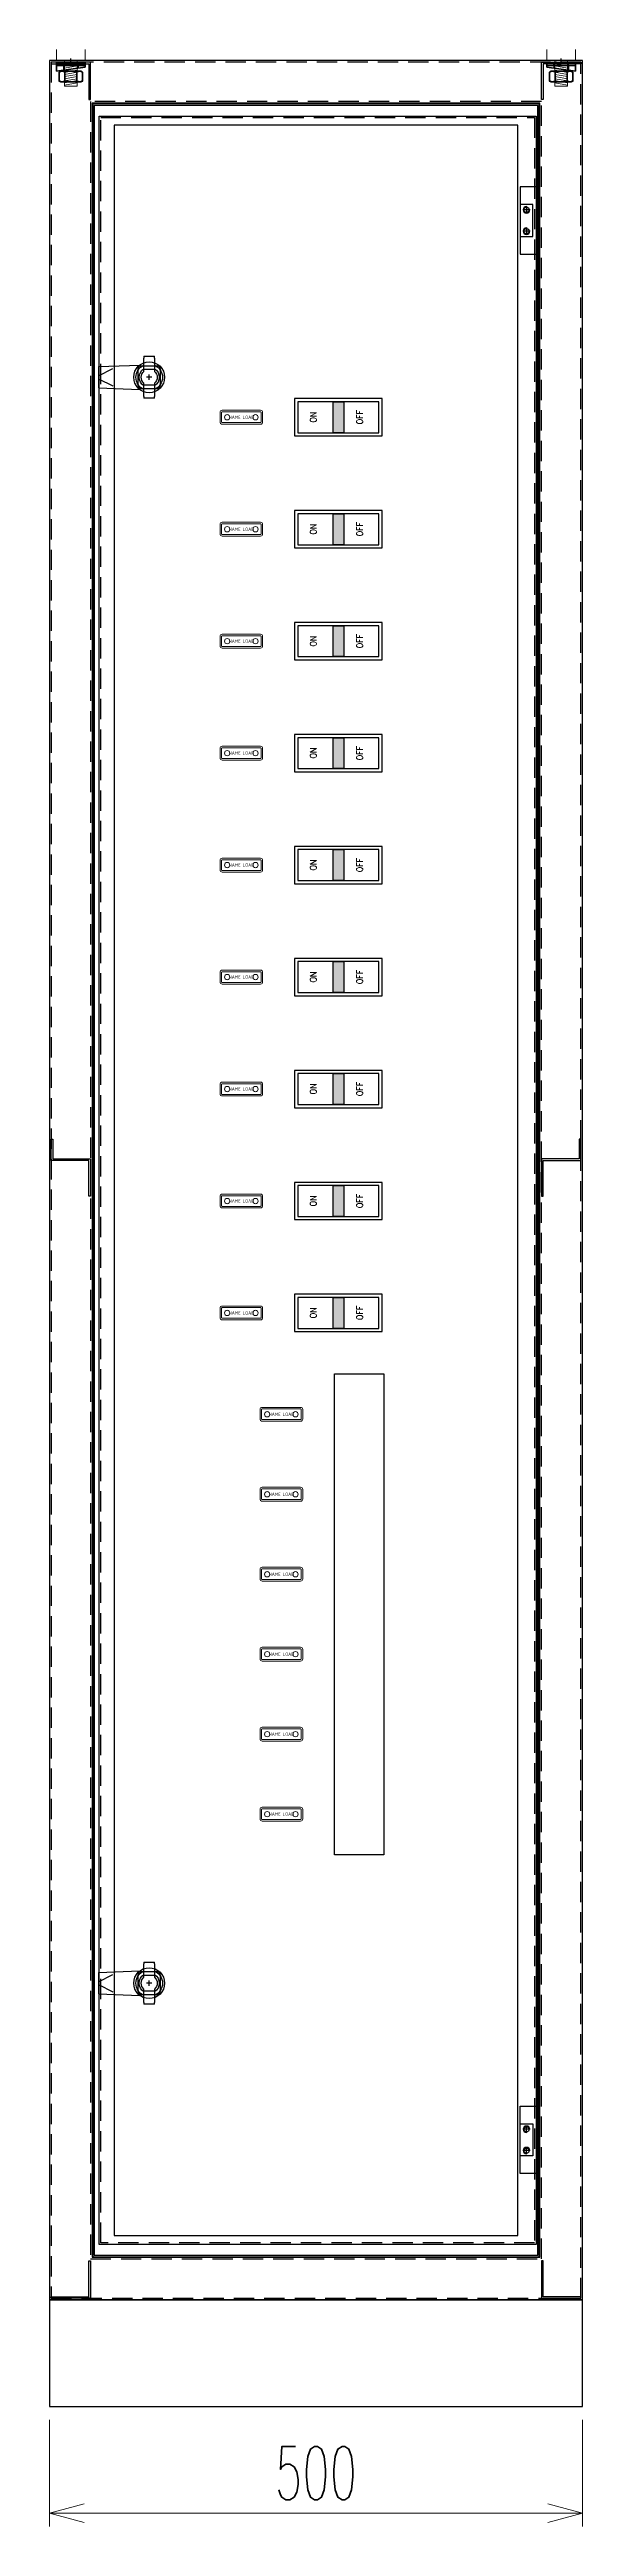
# Model space of a CAD drawing. Header units: millimetres. Extents: x 173893 to 258446, y -176540 to -123824.
# Drawn here: x 186407 to 186907, y -163839 to -161516 of the extents above; entities that cross this region are included whole.
import ezdxf
from ezdxf.enums import TextEntityAlignment as Align

# ---------------------------------------------------------------- set-up
doc = ezdxf.new("R2010")
doc.units = ezdxf.units.MM
doc.header["$LTSCALE"] = 3
for name, pattern in [('ACAD_ISO04W100', [30, 24, -3, 0, -3]), ('CACHE2', [4.7625, 3.175, -1.5875]), ('HIDDEN', [9.525, 6.35, -3.175])]:
    doc.linetypes.add(name, pattern=pattern)
for name, color, linetype in [('@.DM. THIẾT BỊ', 7, 'Continuous'), ('@.TEXT', 7, 'Continuous'), ('@.VISIBLE', 7, 'Continuous'), ('centerline', 6, 'ACAD_ISO04W100'), ('dim', 7, 'Continuous'), ('equipments', 2, 'Continuous'), ('Thiet bi', 7, 'Continuous')]:
    doc.layers.add(name, color=color, linetype=linetype)
doc.layers.add('FORT', color=2, linetype='Continuous', lineweight=35)
doc.layers.add('POINTILLE', color=8, linetype='CACHE2', lineweight=25)
doc.styles.add('Ann_w01', font='romans.shx', dxfattribs={"width": 0.6, "bigfont": 'chineset.shx'})
doc.styles.add('Arial', font='arial.ttf')
doc.styles.add('HW_Standard', font='complex.shx', dxfattribs={"width": 0.9})
doc.styles.add('WD_IEC', font='isocp2.shx')
doc.dimstyles.new('Dim 01_SC25', dxfattribs={"dimscale": 25, "dimtxt": 2, "dimasz": 1.3, "dimexe": 0.5, "dimexo": 0.5, "dimgap": 0.5, "dimtad": 1, "dimdec": 1, "dimzin": 12, "dimdsep": 46, "dimtxsty": 'Ann_w01', "dimblk": 'OPEN30', "dimcen": 1.5, "dimclrd": 6, "dimclre": 6, "dimclrt": 3, "dimadec": 1, "dimazin": 3, "dimtm": 1e-09, "dimtfac": 1, "dimtdec": 1, "dimtix": 1, "dimtmove": 0, "dimatfit": 3, "dimldrblk": 'OPEN30', "dimfxl": 1, "dimtolj": 1, "dimlwd": 0, "dimlwe": 0, "dimarcsym": 0})

msp = doc.modelspace()

# ---------------------------------------------------------------- texts
at = {"style": 'WD_IEC', "width": 0.9}
for p in [(186586.81, -161861.26), (186586.81, -161861.26), (186586.81, -161966.26), (186586.81, -161966.26), (186586.81, -162071.26), (186586.81, -162071.26), (186586.81, -162176.26), (186586.81, -162176.26), (186586.81, -162281.26), (186586.81, -162281.26), (186586.81, -162386.26), (186586.81, -162386.26), (186586.81, -162491.26), (186586.81, -162491.26), (186586.81, -162596.26), (186586.81, -162596.26), (186586.81, -162701.26), (186586.81, -162701.26), (186624.35, -162796.26), (186624.35, -162796.26), (186624.35, -162871.26), (186624.35, -162871.26), (186624.35, -162946.26), (186624.35, -162946.26), (186624.35, -163021.26), (186624.35, -163021.26), (186624.35, -163096.26), (186624.35, -163096.26), (186624.35, -163171.26), (186624.35, -163171.26)]:
    msp.add_text('NAME LOAD', height=3.2, dxfattribs=at).set_placement(p, align=Align.MIDDLE_CENTER)
at = {"layer": 'Thiet bi', "color": 1, "style": 'HW_Standard', "width": 0.9}
for p in [(186697.71, -161861.22), (186697.71, -161966.22), (186697.71, -162071.22), (186697.71, -162176.22), (186697.71, -162281.22), (186697.71, -162386.22), (186697.71, -162491.22), (186697.71, -162596.22), (186697.71, -162701.22), (186697.71, -162701.22)]:
    msp.add_text('OFF', height=6, rotation=90, dxfattribs=at).set_placement(p, align=Align.MIDDLE_CENTER)
at = {"layer": 'Thiet bi', "color": 3, "style": 'HW_Standard', "width": 0.9}
for p in [(186654.16, -161861.22), (186654.16, -161966.22), (186654.16, -162071.22), (186654.16, -162176.22), (186654.16, -162281.22), (186654.16, -162386.22), (186654.16, -162491.22), (186654.16, -162596.22), (186654.16, -162701.22), (186654.16, -162701.22)]:
    msp.add_text('ON', height=6, rotation=90, dxfattribs=at).set_placement(p, align=Align.MIDDLE_CENTER)

# ---------------------------------------------------------------- blocks, each defined once
blk = doc.blocks.new('HM12_COTE')
at = {"layer": 'FORT'}
for p, q in [((-11, 9.2), (-9.5, 10)), ((-11, 0.8), (-11, 9.2)), ((-9.5, 0), (-11, 0.8)), ((9.5, 10), (-9.5, 10)), ((-9.5, 0), (9.5, 0)), ((-5.5, 0.8), (-5.5, 9.2)), ((5.5, 0.8), (5.5, 9.2)), ((11, 9.2), (9.5, 10)), ((9.5, 0), (11, 0.8)), ((11, 0.8), (11, 9.2))]:
    blk.add_line(p, q, dxfattribs=at)
for centre, radius, start, end in [((-8.2, 5.1), 4.86, 55.6159, 124.3841), ((-8.2, 4.9), 4.86, 235.6159, 304.3841), ((0, -8.2), 18.2, 72.4121, 107.5879), ((0, 18.2), 18.2, 252.4121, 287.5879), ((8.2, 5.1), 4.86, 55.6159, 124.3841), ((8.2, 4.9), 4.86, 235.6159, 304.3841)]:
    blk.add_arc(centre, radius, start, end, dxfattribs=at)
blk = doc.blocks.new('CALE_M12_IPN')
at = {"layer": 'FORT'}
for p, q in [((-13.5, 3.61), (13.5, 3.61)), ((-13.5, -1.89), (-13.5, 3.61)), ((13.5, 1.89), (-13.5, -1.89)), ((13.5, 3.61), (13.5, 1.89))]:
    blk.add_line(p, q, dxfattribs=at)
at = {"layer": 'POINTILLE'}
for p, q in [((-7, 3.61), (-7, -0.98)), ((7, 3.61), (7, 0.98))]:
    blk.add_line(p, q, dxfattribs=at)
blk = doc.blocks.new('RONDELLE_M12')
at = {"layer": 'FORT'}
blk.add_lwpolyline([(-13.5, 2.5), (-13.5, 0), (13.5, 0), (13.5, 2.5)], close=True, dxfattribs=at)
at = {"layer": 'POINTILLE'}
for p, q in [((-7, 0), (-7, 2.5)), ((7, 0), (7, 2.5))]:
    blk.add_line(p, q, dxfattribs=at)
blk = doc.blocks.new('MS722')
at = {"layer": '@.DM. THIẾT BỊ', "color": 4}
for p, q in [((-5, 37.8), (-5, 39.5)), ((5, 39.5), (-5, 39.5)), ((-5, 37.8), (-5, 27.2)), ((-5, 27.2), (-5, 25.3)), ((5, 27.2), (-5, 27.2)), ((5, 39.5), (5, 37.8)), ((5, 27.2), (5, 37.8)), ((5, 25.3), (5, 27.2)), ((-5, 14.2), (-5, 12.2)), ((-5, 12.2), (-5, 1.7)), ((-5, 12.2), (5, 12.2)), ((-5, 0), (-5, 1.7)), ((-5, 0), (5, 0)), ((5, 12.2), (5, 14.2)), ((5, 1.7), (5, 12.2)), ((5, 1.7), (5, 0))]:
    blk.add_line(p, q, dxfattribs=at)
for radius, start, end in [(12.5, 113.5782, 246.4218), (7.5, 131.8103, 228.1897), (12.5, 293.5782, 66.4218), (7.5, 311.8103, 48.1897)]:
    blk.add_arc((0, 19.8), radius, start, end, dxfattribs=at)
at = {"layer": '@.DM. THIẾT BỊ', "color": 9}
for start, end in [(121.7569, 238.2431), (301.7569, 58.2431)]:
    blk.add_arc((0, 19.8), 9.5, start, end, dxfattribs=at)
blk = doc.blocks.new('_Open30')
at = {"color": 0, "linetype": 'ByBlock', "lineweight": -2}
for p, q in [((-1, 0.268), (0, 0)), ((0, 0), (-1, -0.268)), ((0, 0), (-1, 0))]:
    blk.add_line(p, q, dxfattribs=at)
blk = doc.blocks.new('*D55')
at = {"layer": 'Defpoints', "color": 0, "transparency": 16777216}
for p in [(186406.7, -163726.8), (186906.7, -163726.8), (186406.7, -163826.8)]:
    blk.add_point(p, dxfattribs=at)
at = {"layer": 'dim', "color": 6, "lineweight": 0, "transparency": 16777216}
for p, q in [((186406.7, -163739.3), (186406.7, -163839.3)), ((186906.7, -163739.3), (186906.7, -163839.3)), ((186874.2, -163826.8), (186439.2, -163826.8))]:
    blk.add_line(p, q, dxfattribs=at)
at = {"layer": 'dim', "color": 6, "lineweight": 0, "transparency": 16777216, "xscale": 32.5, "yscale": 32.5, "zscale": 32.5, "rotation": 180}
blk.add_blockref('_Open30', (186406.7, -163826.8), dxfattribs=at)
at = {"layer": 'dim', "color": 6, "lineweight": 0, "transparency": 16777216, "xscale": 32.5, "yscale": 32.5, "zscale": 32.5}
blk.add_blockref('_Open30', (186906.7, -163826.8), dxfattribs=at)
at = {"layer": 'dim', "color": 3, "transparency": 16777216, "insert": (186656.7, -163789.3), "char_height": 50, "attachment_point": 5, "style": 'Ann_w01'}
blk.add_mtext('\\A1;500', dxfattribs=at)
blk = doc.blocks.new('Standard ISO')
at = {"color": 6}
for p, q in [((4, -2), (4, 2)), ((-6, 0), (0, 0)), ((6, 0), (2, 0))]:
    blk.add_line(p, q, dxfattribs=at)
blk.add_lwpolyline([(-0.5, 1.5), (-0.5, -1.5), (-5.5, -0.75), (-5.5, 0.75), (-0.5, 1.5)])
for radius in [1.5, 0.75]:
    blk.add_circle((4, 0), radius)
blk = doc.blocks.new('A$C4dbb82d6')
at = {"layer": '@.VISIBLE'}
h = blk.add_hatch(color=30, dxfattribs=at)
h.dxf.hatch_style = 1
h.paths.add_polyline_path([(0.214, 4.973), (3.625, 1.562), (3.625, 5.973), (1.922, 5.973), (1.297, 5.348), (3.125, 5.348), (3.125, 2.593), (0.745, 4.973), (3.75, 7.978), (3.75, 8.509)])
h = blk.add_hatch(color=150, dxfattribs=at)
h.dxf.hatch_style = 1
h.paths.add_polyline_path([(6.755, 4.973), (4.375, 2.593), (4.375, 5.348), (6.203, 5.348), (5.578, 5.973), (3.875, 5.973), (3.875, 1.562), (7.286, 4.973), (3.75, 8.509), (3.75, 7.978)])
at = {"layer": '@.VISIBLE', "color": 30}
blk.add_lwpolyline([(3.625, 5.973), (3.625, 1.562), (0.214, 4.973), (3.75, 8.509), (3.75, 7.978), (0.745, 4.973), (3.125, 2.593), (3.125, 5.348), (1.297, 5.348), (1.922, 5.973)], close=True, dxfattribs=at)
at = {"layer": '@.VISIBLE', "color": 150}
blk.add_lwpolyline([(3.875, 5.973), (3.875, 1.562), (7.286, 4.973), (3.75, 8.509), (3.75, 7.978), (6.755, 4.973), (4.375, 2.593), (4.375, 5.348), (6.203, 5.348), (5.578, 5.973)], close=True, dxfattribs=at)
at = {"layer": '@.VISIBLE', "color": 30, "insert": (3.75, 0.509), "char_height": 1, "attachment_point": 5, "style": 'Ann_w01'}
blk.add_mtext_dynamic_manual_height_columns('{\\fArial|b1|i0|c0|p34;\\W1;TUAN ANH}', width=7.5, gutter_width=49.599, heights=[0], dxfattribs=at)
blk = doc.blocks.new('KHUNG BAN VE (Made by Tung)')
at = {"layer": '@.VISIBLE', "color": 8}
for p, q in [((75.75, 207), (75.75, 210)), ((148.5, 207), (148.5, 210)), ((221.25, 207), (221.25, 210)), ((3, 156), (0, 156)), ((294, 156), (297, 156)), ((3, 105), (0, 105)), ((294, 105), (297, 105)), ((3, 54), (0, 54)), ((294, 54), (297, 54)), ((23, 18), (23, 3)), ((53, 18), (53, 3)), ((73, 18), (73, 3)), ((123, 18), (123, 3)), ((223, 18), (223, 3)), ((243, 18), (243, 3)), ((274, 18), (274, 3)), ((284, 18), (284, 3)), ((3, 13), (73, 13)), ((123, 13), (294, 13)), ((3, 8), (73, 8)), ((23, 8), (3, 3)), ((223, 8), (294, 8)), ((75.75, 3), (75.75, 0)), ((148.5, 3), (148.5, 0)), ((221.25, 3), (221.25, 0))]:
    blk.add_line(p, q, dxfattribs=at)
for points in [[(0, 0), (297, 0), (297, 210), (0, 210)], [(3, 3), (294, 3), (294, 207), (3, 207)], [(3, 18), (294, 18), (294, 3), (3, 3)]]:
    blk.add_lwpolyline(points, close=True, dxfattribs=at)
at = {"xscale": 1.5, "yscale": 1.5, "zscale": 1.5}
blk.add_blockref('A$C4dbb82d6', (77.375, 4.041), dxfattribs=at)
blk.add_blockref('Standard ISO', (258.5, 5.5))
at = {"layer": '@.TEXT', "color": 1, "style": 'Arial'}
for s, p in [('1', (39.375, 208.5)), ('2', (112.125, 208.5)), ('3', (184.875, 208.5)), ('4', (257.625, 208.5)), ('A', (1.5, 181.5)), ('A', (295.5, 181.5)), ('B', (1.5, 130.5)), ('B', (295.5, 130.5)), ('C', (1.5, 79.5)), ('C', (295.5, 79.5)), ('D', (1.5, 28.5)), ('D', (295.5, 28.5)), ('27/07/2026', (63, 15.5)), ('27/07/2026', (63, 10.5)), ('1', (39.375, 1.5)), ('2', (112.125, 1.5)), ('3', (184.875, 1.5)), ('4', (257.625, 1.5))]:
    blk.add_text(s, height=2, dxfattribs=at).set_placement(p, align=Align.MIDDLE_CENTER)
at = {"layer": '@.TEXT', "color": 2, "style": 'Arial'}
for s, p in [('Designer', (13, 15.5)), ('DRAWING NAME', (173, 15.5)), ('Project', (233, 15.5)), ('Scale', (279, 15.5)), ('Approved', (13, 10.5)), ('Customer', (233, 10.5)), ('Page', (279, 10.5)), ('Name', (38, 5.5)), ('Date', (63, 5.5)), ('Standard', (233, 5.5)), ('Total', (279, 5.5))]:
    blk.add_text(s, height=2, dxfattribs=at).set_placement(p, align=Align.MIDDLE_CENTER)
at = {"layer": '@.TEXT', "color": 1, "style": 'Arial'}
for tag, height, p in [('DESIGNER_NAME', 2, (38, 15.5)), ('PROJECT_CODE', 2, (258.5, 15.5)), ('SCALE', 2, (289, 15.5)), ('APPROVED_NAME', 2, (38, 10.5)), ('CUSTOMER_NAME', 2, (258.5, 10.5)), ('PAGE', 2, (289, 10.5)), ('DRAWING_NAME', 4, (173, 8)), ('TOTAL', 2, (289, 5.5))]:
    blk.add_attdef(tag, text='', height=height, dxfattribs=at).set_placement(p, align=Align.MIDDLE_CENTER)
at = {"layer": '@.VISIBLE', "color": 30, "insert": (106, 10.5), "char_height": 1, "attachment_point": 5, "style": 'Ann_w01'}
blk.add_mtext_dynamic_manual_height_columns('{\\fTimes New Roman|b0|i0|c0|p18;\\W1;CTY TNHH SẢN XUẤT & THƯƠNG MẠI CƠ ĐIỆN TUẤN ANH\\PĐịa chỉ: Bến phà Vạn Phúc, Xã Ninh Sở, Huyện Thanh Trì, TP. Hà Nội\\PMST: 01081588698\\PEmail: ctytuananh68@gmail.com}', width=28.70976, gutter_width=99.197, heights=[0], dxfattribs=at)

# ---------------------------------------------------------------- dimensions: what is measured, and where the dimension line sits
at = {"layer": 'dim'}
dim = msp.add_linear_dim(base=(186406.72, -163826.78), p1=(186906.72, -163726.78), p2=(186406.72, -163726.78), dimstyle='Dim 01_SC25', dxfattribs=at)
dim.commit()
dim.dimension.update_dxf_attribs({"geometry": '*D55', "text_midpoint": (186656.72, -163789.28)})

# ---------------------------------------------------------------- hatches: boundary and pattern name
at = {"layer": 'Thiet bi'}
for points in [[(186672.68, -161846.78), (186682.68, -161846.78), (186682.68, -161875.78), (186672.68, -161875.78)], [(186672.68, -161951.78), (186682.68, -161951.78), (186682.68, -161980.78), (186672.68, -161980.78)], [(186672.68, -162056.78), (186682.68, -162056.78), (186682.68, -162085.78), (186672.68, -162085.78)], [(186672.68, -162161.78), (186682.68, -162161.78), (186682.68, -162190.78), (186672.68, -162190.78)], [(186672.68, -162266.78), (186682.68, -162266.78), (186682.68, -162295.78), (186672.68, -162295.78)], [(186672.68, -162371.78), (186682.68, -162371.78), (186682.68, -162400.78), (186672.68, -162400.78)], [(186672.68, -162476.78), (186682.68, -162476.78), (186682.68, -162505.78), (186672.68, -162505.78)], [(186672.68, -162581.78), (186682.68, -162581.78), (186682.68, -162610.78), (186672.68, -162610.78)], [(186672.68, -162686.78), (186682.68, -162686.78), (186682.68, -162715.78), (186672.68, -162715.78)], [(186672.68, -162686.78), (186682.68, -162686.78), (186682.68, -162715.78), (186672.68, -162715.78)]]:
    msp.add_hatch(color=8, dxfattribs=at).paths.add_polyline_path(points)

# ---------------------------------------------------------------- linework, layer by layer
at = {"color": 6, "linetype": 'Continuous'}
for p, q in [((186857.72, -161666.78), (186850.72, -161666.78)), ((186854.22, -161663.28), (186854.22, -161670.28)), ((186857.72, -161686.78), (186850.72, -161686.78)), ((186854.22, -161683.28), (186854.22, -161690.28)), ((186857.72, -163466.78), (186850.72, -163466.78)), ((186854.22, -163470.28), (186854.22, -163463.28)), ((186857.72, -163486.78), (186850.72, -163486.78)), ((186854.22, -163490.28), (186854.22, -163483.28))]:
    msp.add_line(p, q, dxfattribs=at)
for points in [[(186406.72, -163626.78), (186906.72, -163626.78), (186906.72, -161526.78), (186406.72, -161526.78)], [(186446.72, -163586.78), (186866.72, -163586.78), (186866.72, -161566.78), (186446.72, -161566.78)], [(186639.68, -161846.78), (186639.68, -161875.78), (186715.68, -161875.78), (186715.68, -161846.78)], [(186639.68, -161951.78), (186639.68, -161980.78), (186715.68, -161980.78), (186715.68, -161951.78)], [(186639.68, -162056.78), (186639.68, -162085.78), (186715.68, -162085.78), (186715.68, -162056.78)], [(186639.68, -162161.78), (186639.68, -162190.78), (186715.68, -162190.78), (186715.68, -162161.78)], [(186639.68, -162266.78), (186639.68, -162295.78), (186715.68, -162295.78), (186715.68, -162266.78)], [(186639.68, -162371.78), (186639.68, -162400.78), (186715.68, -162400.78), (186715.68, -162371.78)], [(186639.68, -162476.78), (186639.68, -162505.78), (186715.68, -162505.78), (186715.68, -162476.78)], [(186639.68, -162581.78), (186639.68, -162610.78), (186715.68, -162610.78), (186715.68, -162581.78)], [(186639.68, -162686.78), (186639.68, -162715.78), (186715.68, -162715.78), (186715.68, -162686.78)], [(186639.68, -162686.78), (186639.68, -162715.78), (186715.68, -162715.78), (186715.68, -162686.78)], [(186906.72, -163626.78), (186406.72, -163626.78), (186406.72, -163726.78), (186906.72, -163726.78)]]:
    msp.add_lwpolyline(points, close=True)
at = {"linetype": 'HIDDEN'}
for points in [[(186408.22, -163625.28), (186905.22, -163625.28), (186905.22, -161528.28), (186408.22, -161528.28)], [(186445.22, -163588.28), (186868.22, -163588.28), (186868.22, -161565.28), (186445.22, -161565.28)]]:
    msp.add_lwpolyline(points, close=True, dxfattribs=at)
at = {"color": 1}
for points in [[(186445.22, -161563.28), (186445.22, -161528.28), (186408.22, -161528.28), (186408.22, -161529.78), (186443.72, -161529.78), (186443.72, -161563.28)], [(186868.22, -161563.28), (186868.22, -161528.28), (186905.22, -161528.28), (186905.22, -161529.78), (186869.72, -161529.78), (186869.72, -161563.28)], [(186409.72, -162556.78), (186445.22, -162556.78), (186445.22, -162591.78), (186443.72, -162591.78), (186443.72, -162558.28), (186408.22, -162558.28), (186408.22, -162538.28), (186409.72, -162538.28)], [(186903.72, -162556.78), (186868.22, -162556.78), (186868.22, -162591.78), (186869.72, -162591.78), (186869.72, -162558.28), (186905.22, -162558.28), (186905.22, -162538.28), (186903.72, -162538.28)], [(186445.22, -163590.28), (186445.22, -163625.28), (186408.22, -163625.28), (186408.22, -163623.78), (186443.72, -163623.78), (186443.72, -163590.28)], [(186868.22, -163590.28), (186868.22, -163625.28), (186905.22, -163625.28), (186905.22, -163623.78), (186869.72, -163623.78), (186869.72, -163590.28)]]:
    msp.add_lwpolyline(points, close=True, dxfattribs=at)
at = {"color": 6}
for points in [[(186447.22, -163586.28), (186866.22, -163586.28), (186866.22, -161567.28), (186447.22, -161567.28)], [(186448.72, -163584.78), (186864.72, -163584.78), (186864.72, -161568.78), (186448.72, -161568.78)], [(186467.22, -163566.28), (186846.22, -163566.28), (186846.22, -161587.28), (186467.22, -161587.28)]]:
    msp.add_lwpolyline(points, close=True, dxfattribs=at)
at = {"color": 4}
msp.add_lwpolyline([(186453.22, -161578.78), (186863.22, -161578.78), (186863.22, -163574.78), (186453.22, -163574.78)], close=True, dxfattribs=at)
at = {"color": 4, "linetype": 'HIDDEN'}
msp.add_lwpolyline([(186454.72, -161580.28), (186861.72, -161580.28), (186861.72, -163573.28), (186454.72, -163573.28)], close=True, dxfattribs=at)
at = {"color": 7, "lineweight": 9}
for points in [[(186604.68, -161867.78), (186568.68, -161867.78, -0.4142136), (186566.68, -161865.78), (186566.68, -161856.78, -0.4142136), (186568.68, -161854.78), (186604.68, -161854.78, -0.4142136), (186606.68, -161856.78), (186606.68, -161865.78, -0.4142136)], [(186604.68, -161867.78), (186568.68, -161867.78, -0.4142136), (186566.68, -161865.78), (186566.68, -161856.78, -0.4142136), (186568.68, -161854.78), (186604.68, -161854.78, -0.4142136), (186606.68, -161856.78), (186606.68, -161865.78, -0.4142136)], [(186604.68, -161972.78), (186568.68, -161972.78, -0.4142136), (186566.68, -161970.78), (186566.68, -161961.78, -0.4142136), (186568.68, -161959.78), (186604.68, -161959.78, -0.4142136), (186606.68, -161961.78), (186606.68, -161970.78, -0.4142136)], [(186604.68, -161972.78), (186568.68, -161972.78, -0.4142136), (186566.68, -161970.78), (186566.68, -161961.78, -0.4142136), (186568.68, -161959.78), (186604.68, -161959.78, -0.4142136), (186606.68, -161961.78), (186606.68, -161970.78, -0.4142136)], [(186604.68, -162077.78), (186568.68, -162077.78, -0.4142136), (186566.68, -162075.78), (186566.68, -162066.78, -0.4142136), (186568.68, -162064.78), (186604.68, -162064.78, -0.4142136), (186606.68, -162066.78), (186606.68, -162075.78, -0.4142136)], [(186604.68, -162077.78), (186568.68, -162077.78, -0.4142136), (186566.68, -162075.78), (186566.68, -162066.78, -0.4142136), (186568.68, -162064.78), (186604.68, -162064.78, -0.4142136), (186606.68, -162066.78), (186606.68, -162075.78, -0.4142136)], [(186604.68, -162182.78), (186568.68, -162182.78, -0.4142136), (186566.68, -162180.78), (186566.68, -162171.78, -0.4142136), (186568.68, -162169.78), (186604.68, -162169.78, -0.4142136), (186606.68, -162171.78), (186606.68, -162180.78, -0.4142136)], [(186604.68, -162182.78), (186568.68, -162182.78, -0.4142136), (186566.68, -162180.78), (186566.68, -162171.78, -0.4142136), (186568.68, -162169.78), (186604.68, -162169.78, -0.4142136), (186606.68, -162171.78), (186606.68, -162180.78, -0.4142136)], [(186604.68, -162287.78), (186568.68, -162287.78, -0.4142136), (186566.68, -162285.78), (186566.68, -162276.78, -0.4142136), (186568.68, -162274.78), (186604.68, -162274.78, -0.4142136), (186606.68, -162276.78), (186606.68, -162285.78, -0.4142136)], [(186604.68, -162287.78), (186568.68, -162287.78, -0.4142136), (186566.68, -162285.78), (186566.68, -162276.78, -0.4142136), (186568.68, -162274.78), (186604.68, -162274.78, -0.4142136), (186606.68, -162276.78), (186606.68, -162285.78, -0.4142136)], [(186604.68, -162392.78), (186568.68, -162392.78, -0.4142136), (186566.68, -162390.78), (186566.68, -162381.78, -0.4142136), (186568.68, -162379.78), (186604.68, -162379.78, -0.4142136), (186606.68, -162381.78), (186606.68, -162390.78, -0.4142136)], [(186604.68, -162392.78), (186568.68, -162392.78, -0.4142136), (186566.68, -162390.78), (186566.68, -162381.78, -0.4142136), (186568.68, -162379.78), (186604.68, -162379.78, -0.4142136), (186606.68, -162381.78), (186606.68, -162390.78, -0.4142136)], [(186604.68, -162497.78), (186568.68, -162497.78, -0.4142136), (186566.68, -162495.78), (186566.68, -162486.78, -0.4142136), (186568.68, -162484.78), (186604.68, -162484.78, -0.4142136), (186606.68, -162486.78), (186606.68, -162495.78, -0.4142136)], [(186604.68, -162497.78), (186568.68, -162497.78, -0.4142136), (186566.68, -162495.78), (186566.68, -162486.78, -0.4142136), (186568.68, -162484.78), (186604.68, -162484.78, -0.4142136), (186606.68, -162486.78), (186606.68, -162495.78, -0.4142136)], [(186604.68, -162602.78), (186568.68, -162602.78, -0.4142136), (186566.68, -162600.78), (186566.68, -162591.78, -0.4142136), (186568.68, -162589.78), (186604.68, -162589.78, -0.4142136), (186606.68, -162591.78), (186606.68, -162600.78, -0.4142136)], [(186604.68, -162602.78), (186568.68, -162602.78, -0.4142136), (186566.68, -162600.78), (186566.68, -162591.78, -0.4142136), (186568.68, -162589.78), (186604.68, -162589.78, -0.4142136), (186606.68, -162591.78), (186606.68, -162600.78, -0.4142136)], [(186604.68, -162707.78), (186568.68, -162707.78, -0.4142136), (186566.68, -162705.78), (186566.68, -162696.78, -0.4142136), (186568.68, -162694.78), (186604.68, -162694.78, -0.4142136), (186606.68, -162696.78), (186606.68, -162705.78, -0.4142136)], [(186604.68, -162707.78), (186568.68, -162707.78, -0.4142136), (186566.68, -162705.78), (186566.68, -162696.78, -0.4142136), (186568.68, -162694.78), (186604.68, -162694.78, -0.4142136), (186606.68, -162696.78), (186606.68, -162705.78, -0.4142136)], [(186642.22, -162802.78), (186606.22, -162802.78, -0.4142136), (186604.22, -162800.78), (186604.22, -162791.78, -0.4142136), (186606.22, -162789.78), (186642.22, -162789.78, -0.4142136), (186644.22, -162791.78), (186644.22, -162800.78, -0.4142136)], [(186642.22, -162802.78), (186606.22, -162802.78, -0.4142136), (186604.22, -162800.78), (186604.22, -162791.78, -0.4142136), (186606.22, -162789.78), (186642.22, -162789.78, -0.4142136), (186644.22, -162791.78), (186644.22, -162800.78, -0.4142136)], [(186642.22, -162877.78), (186606.22, -162877.78, -0.4142136), (186604.22, -162875.78), (186604.22, -162866.78, -0.4142136), (186606.22, -162864.78), (186642.22, -162864.78, -0.4142136), (186644.22, -162866.78), (186644.22, -162875.78, -0.4142136)], [(186642.22, -162877.78), (186606.22, -162877.78, -0.4142136), (186604.22, -162875.78), (186604.22, -162866.78, -0.4142136), (186606.22, -162864.78), (186642.22, -162864.78, -0.4142136), (186644.22, -162866.78), (186644.22, -162875.78, -0.4142136)], [(186642.22, -162952.78), (186606.22, -162952.78, -0.4142136), (186604.22, -162950.78), (186604.22, -162941.78, -0.4142136), (186606.22, -162939.78), (186642.22, -162939.78, -0.4142136), (186644.22, -162941.78), (186644.22, -162950.78, -0.4142136)], [(186642.22, -162952.78), (186606.22, -162952.78, -0.4142136), (186604.22, -162950.78), (186604.22, -162941.78, -0.4142136), (186606.22, -162939.78), (186642.22, -162939.78, -0.4142136), (186644.22, -162941.78), (186644.22, -162950.78, -0.4142136)], [(186642.22, -163027.78), (186606.22, -163027.78, -0.4142136), (186604.22, -163025.78), (186604.22, -163016.78, -0.4142136), (186606.22, -163014.78), (186642.22, -163014.78, -0.4142136), (186644.22, -163016.78), (186644.22, -163025.78, -0.4142136)], [(186642.22, -163027.78), (186606.22, -163027.78, -0.4142136), (186604.22, -163025.78), (186604.22, -163016.78, -0.4142136), (186606.22, -163014.78), (186642.22, -163014.78, -0.4142136), (186644.22, -163016.78), (186644.22, -163025.78, -0.4142136)], [(186642.22, -163102.78), (186606.22, -163102.78, -0.4142136), (186604.22, -163100.78), (186604.22, -163091.78, -0.4142136), (186606.22, -163089.78), (186642.22, -163089.78, -0.4142136), (186644.22, -163091.78), (186644.22, -163100.78, -0.4142136)], [(186642.22, -163102.78), (186606.22, -163102.78, -0.4142136), (186604.22, -163100.78), (186604.22, -163091.78, -0.4142136), (186606.22, -163089.78), (186642.22, -163089.78, -0.4142136), (186644.22, -163091.78), (186644.22, -163100.78, -0.4142136)], [(186642.22, -163177.78), (186606.22, -163177.78, -0.4142136), (186604.22, -163175.78), (186604.22, -163166.78, -0.4142136), (186606.22, -163164.78), (186642.22, -163164.78, -0.4142136), (186644.22, -163166.78), (186644.22, -163175.78, -0.4142136)], [(186642.22, -163177.78), (186606.22, -163177.78, -0.4142136), (186604.22, -163175.78), (186604.22, -163166.78, -0.4142136), (186606.22, -163164.78), (186642.22, -163164.78, -0.4142136), (186644.22, -163166.78), (186644.22, -163175.78, -0.4142136)]]:
    msp.add_lwpolyline(points, format="xyb", close=True, dxfattribs=at)
at = {"color": 5}
for points in [[(186636.68, -161843.78), (186636.68, -161878.78), (186718.68, -161878.78), (186718.68, -161843.78)], [(186636.68, -161948.78), (186636.68, -161983.78), (186718.68, -161983.78), (186718.68, -161948.78)], [(186636.68, -162053.78), (186636.68, -162088.78), (186718.68, -162088.78), (186718.68, -162053.78)], [(186636.68, -162158.78), (186636.68, -162193.78), (186718.68, -162193.78), (186718.68, -162158.78)], [(186636.68, -162263.78), (186636.68, -162298.78), (186718.68, -162298.78), (186718.68, -162263.78)], [(186636.68, -162368.78), (186636.68, -162403.78), (186718.68, -162403.78), (186718.68, -162368.78)], [(186636.68, -162473.78), (186636.68, -162508.78), (186718.68, -162508.78), (186718.68, -162473.78)], [(186636.68, -162578.78), (186636.68, -162613.78), (186718.68, -162613.78), (186718.68, -162578.78)], [(186636.68, -162683.78), (186636.68, -162718.78), (186718.68, -162718.78), (186718.68, -162683.78)], [(186636.68, -162683.78), (186636.68, -162718.78), (186718.68, -162718.78), (186718.68, -162683.78)]]:
    msp.add_lwpolyline(points, close=True, dxfattribs=at)
at = {"color": 6, "linetype": 'HIDDEN', "lineweight": 9, "ltscale": 10}
for points in [[(186604.68, -161866.28), (186568.68, -161866.28, -0.4142136), (186568.18, -161865.78), (186568.18, -161856.78, -0.4142136), (186568.68, -161856.28), (186604.68, -161856.28, -0.4142136), (186605.18, -161856.78), (186605.18, -161865.78, -0.4142136)], [(186604.68, -161866.28), (186568.68, -161866.28, -0.4142136), (186568.18, -161865.78), (186568.18, -161856.78, -0.4142136), (186568.68, -161856.28), (186604.68, -161856.28, -0.4142136), (186605.18, -161856.78), (186605.18, -161865.78, -0.4142136)], [(186604.68, -161971.28), (186568.68, -161971.28, -0.4142136), (186568.18, -161970.78), (186568.18, -161961.78, -0.4142136), (186568.68, -161961.28), (186604.68, -161961.28, -0.4142136), (186605.18, -161961.78), (186605.18, -161970.78, -0.4142136)], [(186604.68, -161971.28), (186568.68, -161971.28, -0.4142136), (186568.18, -161970.78), (186568.18, -161961.78, -0.4142136), (186568.68, -161961.28), (186604.68, -161961.28, -0.4142136), (186605.18, -161961.78), (186605.18, -161970.78, -0.4142136)], [(186604.68, -162076.28), (186568.68, -162076.28, -0.4142136), (186568.18, -162075.78), (186568.18, -162066.78, -0.4142136), (186568.68, -162066.28), (186604.68, -162066.28, -0.4142136), (186605.18, -162066.78), (186605.18, -162075.78, -0.4142136)], [(186604.68, -162076.28), (186568.68, -162076.28, -0.4142136), (186568.18, -162075.78), (186568.18, -162066.78, -0.4142136), (186568.68, -162066.28), (186604.68, -162066.28, -0.4142136), (186605.18, -162066.78), (186605.18, -162075.78, -0.4142136)], [(186604.68, -162181.28), (186568.68, -162181.28, -0.4142136), (186568.18, -162180.78), (186568.18, -162171.78, -0.4142136), (186568.68, -162171.28), (186604.68, -162171.28, -0.4142136), (186605.18, -162171.78), (186605.18, -162180.78, -0.4142136)], [(186604.68, -162181.28), (186568.68, -162181.28, -0.4142136), (186568.18, -162180.78), (186568.18, -162171.78, -0.4142136), (186568.68, -162171.28), (186604.68, -162171.28, -0.4142136), (186605.18, -162171.78), (186605.18, -162180.78, -0.4142136)], [(186604.68, -162286.28), (186568.68, -162286.28, -0.4142136), (186568.18, -162285.78), (186568.18, -162276.78, -0.4142136), (186568.68, -162276.28), (186604.68, -162276.28, -0.4142136), (186605.18, -162276.78), (186605.18, -162285.78, -0.4142136)], [(186604.68, -162286.28), (186568.68, -162286.28, -0.4142136), (186568.18, -162285.78), (186568.18, -162276.78, -0.4142136), (186568.68, -162276.28), (186604.68, -162276.28, -0.4142136), (186605.18, -162276.78), (186605.18, -162285.78, -0.4142136)], [(186604.68, -162391.28), (186568.68, -162391.28, -0.4142136), (186568.18, -162390.78), (186568.18, -162381.78, -0.4142136), (186568.68, -162381.28), (186604.68, -162381.28, -0.4142136), (186605.18, -162381.78), (186605.18, -162390.78, -0.4142136)], [(186604.68, -162391.28), (186568.68, -162391.28, -0.4142136), (186568.18, -162390.78), (186568.18, -162381.78, -0.4142136), (186568.68, -162381.28), (186604.68, -162381.28, -0.4142136), (186605.18, -162381.78), (186605.18, -162390.78, -0.4142136)], [(186604.68, -162496.28), (186568.68, -162496.28, -0.4142136), (186568.18, -162495.78), (186568.18, -162486.78, -0.4142136), (186568.68, -162486.28), (186604.68, -162486.28, -0.4142136), (186605.18, -162486.78), (186605.18, -162495.78, -0.4142136)], [(186604.68, -162496.28), (186568.68, -162496.28, -0.4142136), (186568.18, -162495.78), (186568.18, -162486.78, -0.4142136), (186568.68, -162486.28), (186604.68, -162486.28, -0.4142136), (186605.18, -162486.78), (186605.18, -162495.78, -0.4142136)], [(186604.68, -162601.28), (186568.68, -162601.28, -0.4142136), (186568.18, -162600.78), (186568.18, -162591.78, -0.4142136), (186568.68, -162591.28), (186604.68, -162591.28, -0.4142136), (186605.18, -162591.78), (186605.18, -162600.78, -0.4142136)], [(186604.68, -162601.28), (186568.68, -162601.28, -0.4142136), (186568.18, -162600.78), (186568.18, -162591.78, -0.4142136), (186568.68, -162591.28), (186604.68, -162591.28, -0.4142136), (186605.18, -162591.78), (186605.18, -162600.78, -0.4142136)], [(186604.68, -162706.28), (186568.68, -162706.28, -0.4142136), (186568.18, -162705.78), (186568.18, -162696.78, -0.4142136), (186568.68, -162696.28), (186604.68, -162696.28, -0.4142136), (186605.18, -162696.78), (186605.18, -162705.78, -0.4142136)], [(186604.68, -162706.28), (186568.68, -162706.28, -0.4142136), (186568.18, -162705.78), (186568.18, -162696.78, -0.4142136), (186568.68, -162696.28), (186604.68, -162696.28, -0.4142136), (186605.18, -162696.78), (186605.18, -162705.78, -0.4142136)], [(186642.22, -162801.28), (186606.22, -162801.28, -0.4142136), (186605.72, -162800.78), (186605.72, -162791.78, -0.4142136), (186606.22, -162791.28), (186642.22, -162791.28, -0.4142136), (186642.72, -162791.78), (186642.72, -162800.78, -0.4142136)], [(186642.22, -162801.28), (186606.22, -162801.28, -0.4142136), (186605.72, -162800.78), (186605.72, -162791.78, -0.4142136), (186606.22, -162791.28), (186642.22, -162791.28, -0.4142136), (186642.72, -162791.78), (186642.72, -162800.78, -0.4142136)], [(186642.22, -162876.28), (186606.22, -162876.28, -0.4142136), (186605.72, -162875.78), (186605.72, -162866.78, -0.4142136), (186606.22, -162866.28), (186642.22, -162866.28, -0.4142136), (186642.72, -162866.78), (186642.72, -162875.78, -0.4142136)], [(186642.22, -162876.28), (186606.22, -162876.28, -0.4142136), (186605.72, -162875.78), (186605.72, -162866.78, -0.4142136), (186606.22, -162866.28), (186642.22, -162866.28, -0.4142136), (186642.72, -162866.78), (186642.72, -162875.78, -0.4142136)], [(186642.22, -162951.28), (186606.22, -162951.28, -0.4142136), (186605.72, -162950.78), (186605.72, -162941.78, -0.4142136), (186606.22, -162941.28), (186642.22, -162941.28, -0.4142136), (186642.72, -162941.78), (186642.72, -162950.78, -0.4142136)], [(186642.22, -162951.28), (186606.22, -162951.28, -0.4142136), (186605.72, -162950.78), (186605.72, -162941.78, -0.4142136), (186606.22, -162941.28), (186642.22, -162941.28, -0.4142136), (186642.72, -162941.78), (186642.72, -162950.78, -0.4142136)], [(186642.22, -163026.28), (186606.22, -163026.28, -0.4142136), (186605.72, -163025.78), (186605.72, -163016.78, -0.4142136), (186606.22, -163016.28), (186642.22, -163016.28, -0.4142136), (186642.72, -163016.78), (186642.72, -163025.78, -0.4142136)], [(186642.22, -163026.28), (186606.22, -163026.28, -0.4142136), (186605.72, -163025.78), (186605.72, -163016.78, -0.4142136), (186606.22, -163016.28), (186642.22, -163016.28, -0.4142136), (186642.72, -163016.78), (186642.72, -163025.78, -0.4142136)], [(186642.22, -163101.28), (186606.22, -163101.28, -0.4142136), (186605.72, -163100.78), (186605.72, -163091.78, -0.4142136), (186606.22, -163091.28), (186642.22, -163091.28, -0.4142136), (186642.72, -163091.78), (186642.72, -163100.78, -0.4142136)], [(186642.22, -163101.28), (186606.22, -163101.28, -0.4142136), (186605.72, -163100.78), (186605.72, -163091.78, -0.4142136), (186606.22, -163091.28), (186642.22, -163091.28, -0.4142136), (186642.72, -163091.78), (186642.72, -163100.78, -0.4142136)], [(186642.22, -163176.28), (186606.22, -163176.28, -0.4142136), (186605.72, -163175.78), (186605.72, -163166.78, -0.4142136), (186606.22, -163166.28), (186642.22, -163166.28, -0.4142136), (186642.72, -163166.78), (186642.72, -163175.78, -0.4142136)], [(186642.22, -163176.28), (186606.22, -163176.28, -0.4142136), (186605.72, -163175.78), (186605.72, -163166.78, -0.4142136), (186606.22, -163166.28), (186642.22, -163166.28, -0.4142136), (186642.72, -163166.78), (186642.72, -163175.78, -0.4142136)]]:
    msp.add_lwpolyline(points, format="xyb", close=True, dxfattribs=at)
at = {"linetype": 'Continuous'}
msp.add_lwpolyline([(186674.22, -162758.28), (186720.22, -162758.28), (186720.22, -163209.28), (186674.22, -163209.28)], close=True, dxfattribs=at)
at = {"linetype": 'ByBlock', "lineweight": 9}
for centre in [(186573.38, -161861.28), (186599.98, -161861.28), (186573.38, -161966.28), (186599.98, -161966.28), (186573.38, -162071.28), (186599.98, -162071.28), (186573.38, -162176.28), (186599.98, -162176.28), (186573.38, -162281.28), (186599.98, -162281.28), (186573.38, -162386.28), (186599.98, -162386.28), (186573.38, -162491.28), (186599.98, -162491.28), (186573.38, -162596.28), (186599.98, -162596.28), (186573.38, -162701.28), (186599.98, -162701.28), (186610.92, -162796.28), (186637.52, -162796.28), (186610.92, -162871.28), (186637.52, -162871.28), (186610.92, -162946.28), (186637.52, -162946.28), (186610.92, -163021.28), (186637.52, -163021.28), (186610.92, -163096.28), (186637.52, -163096.28), (186610.92, -163171.28), (186637.52, -163171.28)]:
    msp.add_circle(centre, 2.5, dxfattribs=at)
at = {"layer": '@.DM. THIẾT BỊ', "color": 8}
for p, q in [((186452.72, -161813.78), (186491.34, -161812.31)), ((186452.72, -161813.78), (186452.72, -161833.78)), ((186452.72, -161822.4), (186466.1, -161815.64)), ((186452.72, -161825.16), (186466.1, -161831.92)), ((186452.72, -161833.78), (186491.34, -161835.25)), ((186452.72, -163319.78), (186491.34, -163318.31)), ((186452.72, -163319.78), (186452.72, -163339.78)), ((186452.72, -163328.4), (186466.1, -163321.64)), ((186452.72, -163331.16), (186466.1, -163337.92)), ((186452.72, -163339.78), (186491.34, -163341.25))]:
    msp.add_line(p, q, dxfattribs=at)
at = {"layer": '@.DM. THIẾT BỊ', "color": 1, "ltscale": 10}
for p, q in [((186500.22, -161826.28), (186500.22, -161821.28)), ((186500.22, -163332.28), (186500.22, -163327.28))]:
    msp.add_line(p, q, dxfattribs=at)
at = {"layer": '@.DM. THIẾT BỊ', "color": 8}
for points in [[(186510.72, -161831.28), (186510.72, -161816.28, 0.4142136), (186507.72, -161813.28), (186492.72, -161813.28, 0.4142136), (186489.72, -161816.28), (186489.72, -161831.28, 0.4142136), (186492.72, -161834.28), (186507.72, -161834.28, 0.4142136)], [(186510.72, -163337.28), (186510.72, -163322.28, 0.4142136), (186507.72, -163319.28), (186492.72, -163319.28, 0.4142136), (186489.72, -163322.28), (186489.72, -163337.28, 0.4142136), (186492.72, -163340.28), (186507.72, -163340.28, 0.4142136)]]:
    msp.add_lwpolyline(points, format="xyb", close=True, dxfattribs=at)
at = {"layer": '@.DM. THIẾT BỊ', "color": 1, "ltscale": 10}
for points in [[(186502.72, -161823.78), (186497.72, -161823.78)], [(186502.72, -163329.78), (186497.72, -163329.78)]]:
    msp.add_lwpolyline(points, dxfattribs=at)
at = {"layer": '@.DM. THIẾT BỊ', "color": 8}
for centre in [(186500.22, -161823.78), (186500.22, -163329.78)]:
    msp.add_circle(centre, 14.5, dxfattribs=at)
at = {"layer": 'centerline'}
for p, q in [((186426.72, -161528.78), (186426.72, -161524.78)), ((186886.72, -161528.78), (186886.72, -161524.78)), ((186863.72, -161652.53), (186865.72, -161652.53)), ((186863.72, -161701.03), (186865.72, -161701.03)), ((186863.72, -163452.53), (186865.72, -163452.53)), ((186863.72, -163501.03), (186865.72, -163501.03))]:
    msp.add_line(p, q, dxfattribs=at)
at = {"layer": 'equipments', "lineweight": 0}
for p, q in [((186413.22, -161526.78), (186413.22, -161516.45)), ((186440.22, -161526.78), (186413.22, -161526.78)), ((186420.72, -161526.78), (186420.72, -161550.78)), ((186432.72, -161526.78), (186420.72, -161526.78)), ((186432.72, -161526.78), (186432.72, -161550.78)), ((186440.22, -161526.78), (186440.22, -161516.45)), ((186873.22, -161526.78), (186873.22, -161516.45)), ((186873.22, -161526.78), (186900.22, -161526.78)), ((186880.72, -161526.78), (186880.72, -161550.78)), ((186880.72, -161526.78), (186892.72, -161526.78)), ((186892.72, -161526.78), (186892.72, -161550.78)), ((186900.22, -161526.78), (186900.22, -161516.45)), ((186432.72, -161550.78), (186420.72, -161550.78)), ((186880.72, -161550.78), (186892.72, -161550.78))]:
    msp.add_line(p, q, dxfattribs=at)
at = {"layer": 'equipments', "color": 8, "lineweight": 0}
for p, q in [((186432.72, -161527.78), (186420.72, -161529.78)), ((186880.72, -161527.78), (186892.72, -161529.78)), ((186432.72, -161529.78), (186420.72, -161531.78)), ((186432.72, -161531.78), (186420.72, -161533.78)), ((186432.72, -161533.78), (186420.72, -161535.78)), ((186432.72, -161535.78), (186420.72, -161537.78)), ((186432.72, -161537.78), (186420.72, -161539.78)), ((186432.72, -161539.78), (186420.72, -161541.78)), ((186432.72, -161541.78), (186420.72, -161543.78)), ((186432.72, -161543.78), (186420.72, -161545.78)), ((186432.72, -161545.78), (186420.72, -161547.78)), ((186432.72, -161547.78), (186420.72, -161549.78)), ((186880.72, -161529.78), (186892.72, -161531.78)), ((186880.72, -161531.78), (186892.72, -161533.78)), ((186880.72, -161533.78), (186892.72, -161535.78)), ((186880.72, -161535.78), (186892.72, -161537.78)), ((186880.72, -161537.78), (186892.72, -161539.78)), ((186880.72, -161539.78), (186892.72, -161541.78)), ((186880.72, -161541.78), (186892.72, -161543.78)), ((186880.72, -161543.78), (186892.72, -161545.78)), ((186880.72, -161545.78), (186892.72, -161547.78)), ((186880.72, -161547.78), (186892.72, -161549.78))]:
    msp.add_line(p, q, dxfattribs=at)
at = {"layer": 'equipments'}
for points in [[(186848.22, -161645.28), (186848.22, -161708.28), (186864.72, -161708.28), (186864.72, -161645.28)], [(186848.22, -163508.28), (186848.22, -163445.28), (186864.72, -163445.28), (186864.72, -163508.28)]]:
    msp.add_lwpolyline(points, close=True, dxfattribs=at)
for points in [[(186848.22, -161691.78), (186860.22, -161691.78), (186860.22, -161661.78), (186848.22, -161661.78)], [(186848.22, -163461.78), (186860.22, -163461.78), (186860.22, -163491.78), (186848.22, -163491.78)]]:
    msp.add_lwpolyline(points, dxfattribs=at)
for centre in [(186854.22, -161666.78), (186854.22, -161686.78), (186854.22, -163466.78), (186854.22, -163486.78)]:
    msp.add_circle(centre, 2.5, dxfattribs=at)
at = {"layer": 'equipments', "color": 8}
for centre, start, end in [((186854.22, -161666.78), 90, 0), ((186854.22, -161686.78), 90, 0), ((186854.22, -163466.78), 0, 270), ((186854.22, -163486.78), 0, 270)]:
    msp.add_arc(centre, 3, start, end, dxfattribs=at)
at = {"layer": 'Thiet bi'}
for points in [[(186682.68, -161846.78), (186682.68, -161875.78), (186672.68, -161875.78), (186672.68, -161846.78)], [(186682.68, -161951.78), (186682.68, -161980.78), (186672.68, -161980.78), (186672.68, -161951.78)], [(186682.68, -162056.78), (186682.68, -162085.78), (186672.68, -162085.78), (186672.68, -162056.78)], [(186682.68, -162161.78), (186682.68, -162190.78), (186672.68, -162190.78), (186672.68, -162161.78)], [(186682.68, -162266.78), (186682.68, -162295.78), (186672.68, -162295.78), (186672.68, -162266.78)], [(186682.68, -162371.78), (186682.68, -162400.78), (186672.68, -162400.78), (186672.68, -162371.78)], [(186682.68, -162476.78), (186682.68, -162505.78), (186672.68, -162505.78), (186672.68, -162476.78)], [(186682.68, -162581.78), (186682.68, -162610.78), (186672.68, -162610.78), (186672.68, -162581.78)], [(186682.68, -162686.78), (186682.68, -162715.78), (186672.68, -162715.78), (186672.68, -162686.78)], [(186682.68, -162686.78), (186682.68, -162715.78), (186672.68, -162715.78), (186672.68, -162686.78)]]:
    msp.add_lwpolyline(points, close=True, dxfattribs=at)

# ---------------------------------------------------------------- block references
for name, p in [('RONDELLE_M12', (186426.72, -161531.28)), ('CALE_M12_IPN', (186426.72, -161534.89)), ('HM12_COTE', (186426.72, -161546.78))]:
    msp.add_blockref(name, p)
at = {"xscale": -1}
for name, p in [('RONDELLE_M12', (186886.72, -161531.28)), ('CALE_M12_IPN', (186886.72, -161534.89)), ('HM12_COTE', (186886.72, -161546.78))]:
    msp.add_blockref(name, p, dxfattribs=at)
at = {"layer": '@.DM. THIẾT BỊ', "color": 8, "xscale": -1, "rotation": 180}
for p in [(186500.22, -161804.03), (186500.22, -163310.03)]:
    msp.add_blockref('MS722', p, dxfattribs=at)
at = {"layer": '@.VISIBLE'}
ref = msp.add_blockref('KHUNG BAN VE (Made by Tung)', (183864.63, -165708.16), dxfattribs=dict(at, xscale=23.76, yscale=23.76, zscale=23.76))
ref.add_attrib('APPROVED_NAME', '-', dxfattribs={"layer": '@.TEXT', "color": 1, "height": 47.52, "style": 'Arial'}).set_placement((184767.51, -165458.68), align=Align.MIDDLE_CENTER)
ref.add_attrib('TOTAL', '-', dxfattribs={"layer": '@.TEXT', "color": 1, "height": 47.52, "style": 'Arial'}).set_placement((190731.27, -165577.48), align=Align.MIDDLE_CENTER)
ref.add_attrib('PAGE', '001', dxfattribs={"layer": '@.TEXT', "color": 1, "height": 47.52, "style": 'Arial'}).set_placement((190731.27, -165458.68), align=Align.MIDDLE_CENTER)
ref.add_attrib('SCALE', '1:1', dxfattribs={"layer": '@.TEXT', "color": 1, "height": 47.52, "style": 'Arial'}).set_placement((190731.27, -165339.88), align=Align.MIDDLE_CENTER)
ref.add_attrib('CUSTOMER_NAME', '-', dxfattribs={"layer": '@.TEXT', "color": 1, "height": 47.52, "style": 'Arial'}).set_placement((190006.59, -165458.68), align=Align.MIDDLE_CENTER)
ref.add_attrib('PROJECT_CODE', '-', dxfattribs={"layer": '@.TEXT', "color": 1, "height": 47.52, "style": 'Arial'}).set_placement((190006.59, -165339.88), align=Align.MIDDLE_CENTER)
ref.add_attrib('DRAWING_NAME', 'TỦ ĐIỆN TD DH1 (NHÀ KTNV)', dxfattribs={"layer": '@.TEXT', "color": 1, "height": 95.04, "style": 'Arial'}).set_placement((187975.11, -165518.08), align=Align.MIDDLE_CENTER)

msp.set_redraw_order([(e.dxf.handle, doc.entitydb.next_handle()) for e in msp.query("TEXT MTEXT ATTDEF DIMENSION ARC_DIMENSION")])  # texts and dimensions are drawn at this point

doc.saveas('drawing.dxf')
